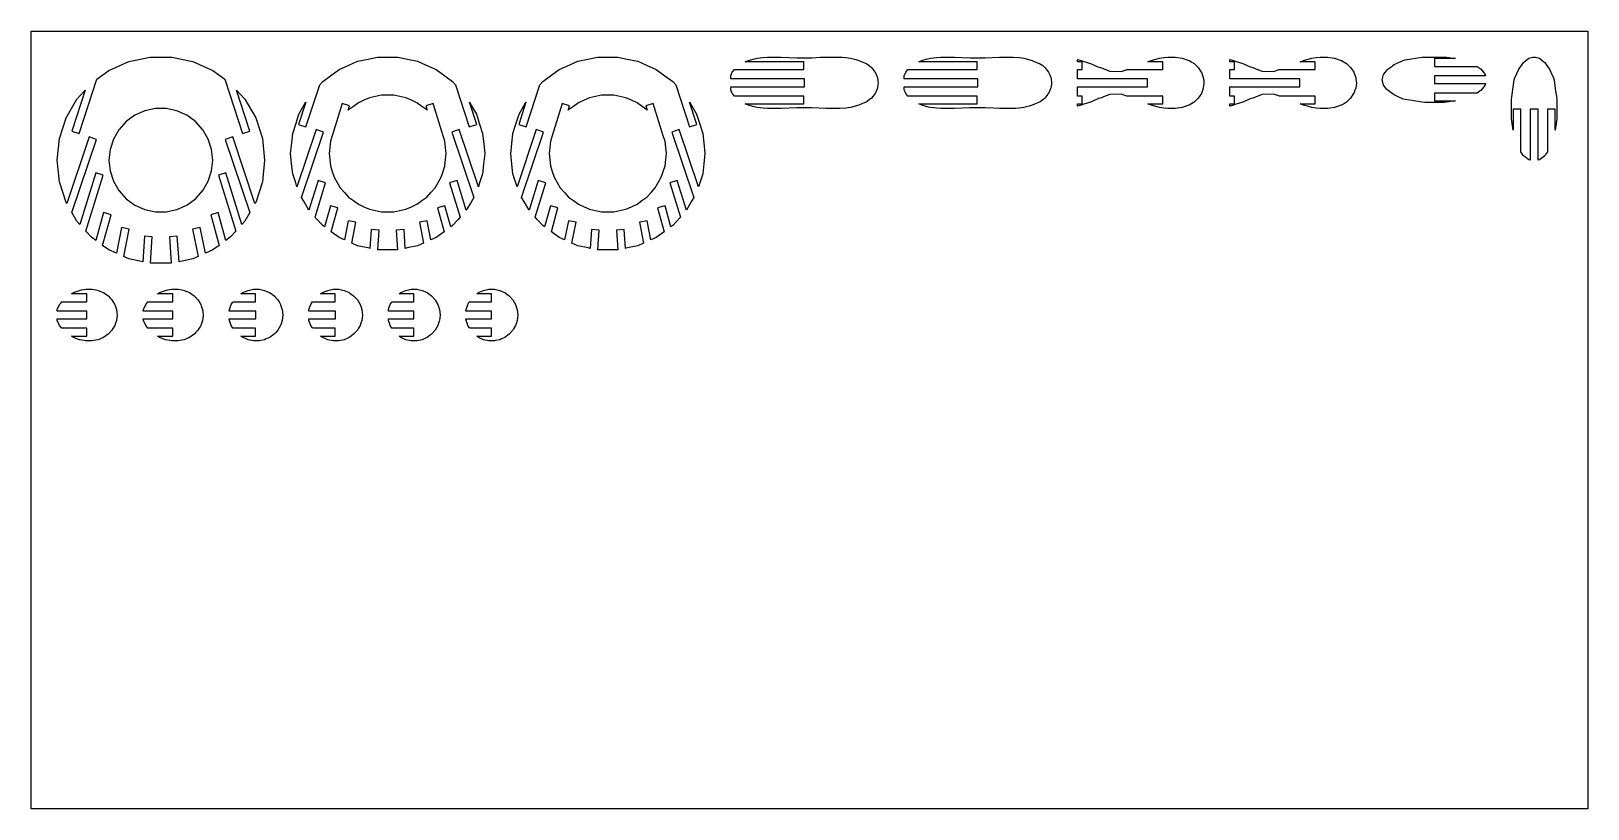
# Model space of a CAD drawing. Header units: metres. Extents: x 0 to 600, y 0 to 300.
import ezdxf

# ---------------------------------------------------------------- set-up
doc = ezdxf.new("R2010")
doc.units = ezdxf.units.M

msp = doc.modelspace()

# ---------------------------------------------------------------- linework, layer by layer
at = {"layer": 'C-1'}
for p, q in [((525.399712, 287.122582), (528.819677, 288.676178)), ((528.819677, 288.676178), (529.587368, 288.904318)), ((529.587368, 288.904318), (536.173762, 289.904984)), ((536.173762, 289.904984), (537.192339, 289.999816)), ((537.192339, 289.999816), (537.964014, 289.999836)), ((537.964014, 289.999836), (544.464759, 290)), ((548.976895, 289.374875), (540.830666, 289.374875)), ((540.830666, 289.374875), (540.830666, 286.374875)), ((544.464759, 290), (545.485854, 289.904984)), ((545.485854, 289.904984), (548.976895, 289.374875)), ((520.853775, 281.724349), (521.264783, 283.323846)), ((521.264783, 283.323846), (521.347833, 283.428395)), ((521.347833, 283.428395), (522.844185, 285.312096)), ((522.844185, 285.312096), (523.616124, 285.858984)), ((523.616124, 285.858984), (525.399712, 287.122582)), ((560.546178, 282.744729), (540.830133, 282.744729)), ((540.830133, 282.744729), (540.830133, 279.744729)), ((540.830666, 286.374875), (557.317019, 286.374875)), ((557.317019, 286.374875), (558.817527, 285.312096)), ((558.817527, 285.312096), (559.099211, 284.957583)), ((559.099211, 284.957583), (560.39733, 283.323846)), ((560.39733, 283.323846), (560.418666, 283.240836)), ((560.418666, 283.240836), (560.546178, 282.744729)), ((520.768489, 281.244729), (520.853775, 281.724349)), ((520.853775, 280.76511), (520.768489, 281.244729)), ((521.264784, 279.165612), (520.853775, 280.76511)), ((522.561742, 277.532918), (521.264784, 279.165612)), ((522.844185, 277.177363), (522.561742, 277.532918)), ((524.083399, 276.299431), (522.844185, 277.177363)), ((524.0834, 276.299432), (524.083399, 276.299431)), ((525.399712, 275.366877), (524.0834, 276.299432)), ((540.830133, 279.744729), (560.546178, 279.744729)), ((557.317019, 276.114583), (540.830667, 276.114583)), ((540.830667, 276.114583), (540.830667, 273.114583)), ((558.391776, 276.875812), (557.317019, 276.114583)), ((558.817527, 277.177363), (558.391776, 276.875812)), ((558.391776, 276.875812), (558.391776, 276.875812)), ((560.315518, 279.062648), (558.817527, 277.177363)), ((560.39733, 279.165613), (560.315518, 279.062648)), ((560.546178, 279.744729), (560.39733, 279.165613)), ((526.651467, 274.798239), (525.399712, 275.366877)), ((528.819677, 273.813281), (526.651467, 274.798239)), ((529.587368, 273.585141), (528.819677, 273.813281)), ((532.866922, 273.08688), (529.587368, 273.585141)), ((536.173762, 272.584475), (532.866922, 273.08688)), ((537.192339, 272.489643), (536.173762, 272.584475)), ((544.191903, 272.489466), (537.192339, 272.489643)), ((540.830667, 273.114583), (548.976897, 273.114583)), ((544.464759, 272.489459), (544.191903, 272.489466)), ((544.191903, 272.489466), (544.191903, 272.489466)), ((545.485854, 272.584475), (544.464759, 272.489459)), ((548.976897, 273.114583), (545.485854, 272.584475))]:
    msp.add_line(p, q, dxfattribs=at)
at = {"layer": 'C-10'}
for p, q in [((462.033138, 288.184927), (462.033138, 289.099731)), ((462.033138, 289.099731), (463.469145, 288.715035)), ((463.769572, 288.184927), (462.033138, 288.184927)), ((463.469145, 288.715035), (464.477121, 288.274391)), ((463.769572, 285.184927), (463.769572, 288.184927)), ((464.477121, 288.274391), (467.053555, 287.486229)), ((489.111423, 288.184927), (490.368872, 288.715035)), ((494.86077, 288.184927), (489.111423, 288.184927)), ((490.368872, 288.715035), (493.660281, 289.565346)), ((493.660281, 289.565346), (495.331689, 289.77149)), ((494.86077, 285.184927), (494.86077, 288.184927)), ((495.331689, 289.77149), (496.787805, 290)), ((496.787805, 290), (499.619392, 290)), ((499.619392, 290), (502.3891, 289.565346)), ((502.3891, 289.565346), (504.975884, 288.715035)), ((504.975884, 288.715035), (505.018366, 288.692248)), ((505.018366, 288.692248), (506.939389, 287.486229)), ((462.033138, 281.554781), (462.033138, 285.184927)), ((462.033138, 285.184927), (463.769572, 285.184927)), ((467.053555, 287.486229), (468.189034, 286.955251)), ((468.189034, 286.955251), (468.189034, 286.955251)), ((468.189034, 286.955251), (469.833226, 286.186385)), ((469.833226, 286.186385), (469.914185, 286.166423)), ((469.914185, 286.166423), (469.914185, 286.166423)), ((469.914185, 286.166423), (470.862386, 285.932633)), ((470.862386, 285.932633), (472.732852, 285.213395)), ((472.732852, 285.213395), (472.732852, 285.213395)), ((472.732852, 285.213395), (474.468218, 284.546105)), ((474.468218, 284.546105), (478.875542, 284.444911)), ((478.875542, 284.444911), (481.054578, 285.184927)), ((481.054578, 285.184927), (494.86077, 285.184927)), ((506.939389, 287.486229), (508.558273, 285.932633)), ((508.558273, 285.932633), (508.903953, 285.415272)), ((508.903953, 285.415272), (509.767964, 284.122148)), ((509.767964, 284.122148), (510.039561, 283.399861)), ((510.039561, 283.399861), (510.515595, 282.133898)), ((510.515595, 282.133898), (510.617481, 281.296271)), ((489.049714, 281.554781), (462.033138, 281.554781)), ((462.033138, 274.924635), (462.033138, 278.554781)), ((462.033138, 278.554781), (489.049714, 278.554781)), ((489.049714, 278.554781), (489.049714, 281.554781)), ((510.229094, 277.213741), (509.767964, 275.987414)), ((510.515595, 277.975664), (510.229094, 277.213741)), ((510.635768, 278.963645), (510.515595, 277.975664)), ((510.617481, 281.296271), (510.768489, 280.054781)), ((510.768489, 280.054781), (510.635768, 278.963645)), ((510.635768, 278.963645), (510.635768, 278.963645)), ((463.769572, 274.924635), (462.033138, 274.924635)), ((462.033138, 271.009831), (462.033138, 271.924635)), ((462.033138, 271.924635), (463.769572, 271.924635)), ((462.139606, 271.038353), (462.033138, 271.009831)), ((463.469145, 271.394526), (462.139606, 271.038353)), ((462.139606, 271.038353), (462.139606, 271.038353)), ((464.477121, 271.835171), (463.469145, 271.394526)), ((463.769572, 271.924635), (463.769572, 274.924635)), ((467.053555, 272.623333), (464.477121, 271.835171)), ((469.833226, 273.923177), (467.053555, 272.623333)), ((470.862386, 274.176929), (469.833226, 273.923177)), ((474.468218, 275.563457), (470.862386, 274.176929)), ((478.875542, 275.664651), (474.468218, 275.563457)), ((480.84547, 274.995649), (478.875542, 275.664651)), ((481.054577, 274.924635), (480.84547, 274.995649)), ((494.860769, 274.924635), (481.054577, 274.924635)), ((490.368872, 271.394526), (489.111424, 271.924635)), ((489.111424, 271.924635), (494.860769, 271.924635)), ((491.890872, 271.001329), (490.368872, 271.394526)), ((493.660281, 270.544216), (491.890872, 271.001329)), ((495.331689, 270.338072), (493.660281, 270.544216)), ((494.860769, 271.924635), (494.860769, 274.924635)), ((496.787805, 270.109562), (495.331689, 270.338072)), ((499.619392, 270.109562), (496.787805, 270.109562)), ((500.667534, 270.274048), (499.619392, 270.109562)), ((502.3891, 270.544216), (500.667534, 270.274048)), ((503.142488, 270.791865), (502.3891, 270.544216)), ((504.975884, 271.394526), (503.142488, 270.791865)), ((503.142488, 270.791865), (503.142488, 270.791865)), ((505.018366, 271.417314), (504.975884, 271.394526)), ((506.141837, 272.122629), (505.018366, 271.417314)), ((506.939389, 272.623333), (506.141837, 272.122629)), ((506.141837, 272.122629), (506.141837, 272.122629)), ((508.558273, 274.176929), (506.939389, 272.623333)), ((509.708662, 275.898661), (508.558273, 274.176929)), ((509.767964, 275.987414), (509.708662, 275.89866)), ((509.708662, 275.89866), (509.708662, 275.898661))]:
    msp.add_line(p, q, dxfattribs=at)
at = {"layer": 'C-11'}
for p, q in [((342.077054, 288.184927), (342.63187, 288.420254)), ((364.609904, 288.184927), (342.077054, 288.184927)), ((342.63187, 288.420254), (343.326858, 288.715035)), ((343.326858, 288.715035), (344.983624, 289.145667)), ((344.983624, 289.145667), (346.598256, 289.565346)), ((346.598256, 289.565346), (348.98655, 289.861709)), ((348.98655, 289.861709), (350.609713, 290)), ((350.609713, 290), (355.825352, 290)), ((355.825352, 290), (355.896019, 289.993979)), ((355.896019, 289.993979), (361.937896, 289.736695)), ((361.937896, 289.736695), (365.590415, 289.743608)), ((364.609904, 285.184927), (364.609904, 288.184927)), ((365.590415, 289.743608), (367.737736, 289.747672)), ((365.590415, 289.743608), (365.590415, 289.743608)), ((367.737736, 289.747672), (373.189252, 290)), ((373.189252, 290), (378.505683, 290)), ((378.505683, 290), (380.846574, 289.792465)), ((380.846574, 289.792465), (382.632774, 289.565346)), ((382.632774, 289.565346), (385.825385, 288.715035)), ((385.825385, 288.715035), (388.160986, 287.699937)), ((336.4745, 282.737967), (336.505238, 282.808091)), ((336.4745, 281.554781), (336.4745, 282.737967)), ((336.505238, 282.808091), (337.081238, 284.122148)), ((337.081238, 284.122148), (337.446929, 284.591653)), ((337.446929, 284.591653), (337.909024, 285.184927)), ((337.909024, 285.184927), (364.609904, 285.184927)), ((388.160986, 287.699937), (388.652697, 287.486229)), ((388.652697, 287.486229), (389.877724, 286.672355)), ((389.877724, 286.672355), (390.762052, 285.932634)), ((390.762052, 285.932634), (392.149909, 284.122148)), ((392.149909, 284.122148), (392.337996, 283.68616)), ((392.337996, 283.68616), (393.007648, 282.133898)), ((393.007648, 282.133898), (393.09027, 281.541833)), ((364.886144, 281.554781), (336.4745, 281.554781)), ((336.4745, 277.371592), (336.4745, 278.554781)), ((336.4745, 278.554781), (364.886144, 278.554781)), ((336.814957, 276.594891), (336.4745, 277.371592)), ((337.081238, 275.987414), (336.814957, 276.594891)), ((364.886144, 278.554781), (364.886144, 281.554781)), ((392.781954, 277.452506), (392.149909, 275.987414)), ((393.007648, 277.975664), (392.781954, 277.452506)), ((393.211575, 279.436985), (393.007648, 277.975664)), ((393.09027, 281.541833), (393.297787, 280.054781)), ((393.297787, 280.054781), (393.211575, 279.436985)), ((337.909024, 274.924635), (337.081238, 275.987414)), ((364.609904, 274.924635), (337.909024, 274.924635)), ((343.326858, 271.394526), (342.077054, 271.924635)), ((342.077054, 271.924635), (364.609904, 271.924635)), ((345.908409, 270.723523), (343.326858, 271.394526)), ((346.598256, 270.544216), (345.908409, 270.723523)), ((345.908409, 270.723523), (345.908409, 270.723523)), ((348.98655, 270.247853), (346.598256, 270.544216)), ((350.609713, 270.109562), (348.98655, 270.247853)), ((355.825352, 270.109562), (350.609713, 270.109562)), ((355.896019, 270.115583), (355.825352, 270.109562)), ((361.937896, 270.372867), (355.896019, 270.115583)), ((365.261451, 270.366577), (361.937896, 270.372867)), ((364.609904, 271.924635), (364.609904, 274.924635)), ((367.737736, 270.36189), (365.261451, 270.366577)), ((370.912421, 270.214947), (367.737736, 270.36189)), ((373.189252, 270.109562), (370.912421, 270.214947)), ((370.912421, 270.214947), (370.912421, 270.214947)), ((378.505683, 270.109562), (373.189252, 270.109562)), ((379.396177, 270.18851), (378.505683, 270.109562)), ((380.846574, 270.317097), (379.396177, 270.18851)), ((382.632774, 270.544216), (380.846574, 270.317097)), ((384.681812, 271.089951), (382.632774, 270.544216)), ((385.825385, 271.394527), (384.681812, 271.089951)), ((384.681812, 271.089951), (384.681812, 271.089951)), ((386.694973, 271.772467), (385.825385, 271.394527)), ((388.652697, 272.623332), (386.694973, 271.772467)), ((388.87169, 272.768825), (388.652697, 272.623332)), ((389.877724, 273.437207), (388.87169, 272.768825)), ((390.627484, 274.064365), (389.877724, 273.437207)), ((390.762054, 274.176929), (390.627484, 274.064365)), ((391.889949, 275.64829), (390.762054, 274.176929)), ((392.149909, 275.987414), (391.889949, 275.64829))]:
    msp.add_line(p, q, dxfattribs=at)
at = {"layer": 'C-12'}
for p, q in [((575.234082, 287.924304), (576.76858, 289.143259)), ((576.76858, 289.143259), (576.768581, 289.143259)), ((576.768581, 289.143259), (577.222332, 289.503706)), ((577.222332, 289.503706), (578.82183, 289.914714)), ((578.82183, 289.914714), (579.301449, 290)), ((579.301449, 290), (579.781068, 289.914714)), ((579.781068, 289.914714), (581.296273, 289.525365)), ((581.296273, 289.525365), (581.380566, 289.503706)), ((581.380566, 289.503706), (583.01326, 288.206747)), ((583.01326, 288.206747), (583.368816, 287.924304)), ((571.87, 281.948812), (573.423597, 285.368776)), ((573.423597, 285.368776), (574.687195, 287.152364)), ((574.687195, 287.152364), (575.234082, 287.924304)), ((583.368816, 287.924304), (584.246747, 286.68509)), ((584.246747, 286.68509), (584.246747, 286.685089)), ((584.246747, 286.685089), (585.179301, 285.368777)), ((585.179301, 285.368777), (585.747939, 284.117022)), ((585.747939, 284.117022), (586.732897, 281.948812)), ((570.641194, 274.594727), (571.64186, 281.181121)), ((571.64186, 281.181121), (571.87, 281.948812)), ((586.732897, 281.948812), (586.961037, 281.181121)), ((586.961037, 281.181121), (587.459298, 277.901567)), ((587.459298, 277.901567), (587.961703, 274.594727)), ((570.546178, 266.30373), (570.546343, 272.804475)), ((570.546343, 272.804475), (570.546362, 273.57615)), ((570.546362, 273.57615), (570.641194, 274.594727)), ((587.961703, 274.594727), (588.056536, 273.57615)), ((588.056536, 273.57615), (588.056713, 266.576586)), ((570.641194, 265.282635), (570.546178, 266.30373)), ((571.171303, 261.791594), (570.641194, 265.282635)), ((574.171303, 269.937823), (571.171303, 269.937823)), ((571.171303, 269.937823), (571.171303, 261.791594)), ((574.171303, 253.45147), (574.171303, 269.937823)), ((580.801449, 269.938356), (577.801449, 269.938356)), ((577.801449, 269.938356), (577.801449, 250.222311)), ((580.801449, 250.222311), (580.801449, 269.938356)), ((587.431595, 269.937822), (584.431595, 269.937822)), ((584.431595, 269.937822), (584.431595, 253.45147)), ((587.431595, 261.791591), (587.431595, 269.937822)), ((587.961703, 265.282635), (587.431595, 261.791591)), ((588.05672, 266.30373), (587.961703, 265.282635)), ((588.056713, 266.576586), (588.056713, 266.576586)), ((588.056713, 266.576586), (588.05672, 266.30373)), ((575.234082, 251.950962), (574.171303, 253.45147)), ((583.670366, 252.376713), (583.368816, 251.950962)), ((584.431595, 253.45147), (583.670366, 252.376713)), ((583.670366, 252.376713), (583.670366, 252.376713)), ((575.588595, 251.669278), (575.234082, 251.950962)), ((577.222332, 250.371159), (575.588595, 251.669278)), ((577.305343, 250.349823), (577.222332, 250.371159)), ((577.801449, 250.222311), (577.305343, 250.349823)), ((581.380566, 250.371159), (580.801449, 250.222311)), ((581.483531, 250.452971), (581.380566, 250.371159)), ((583.368816, 251.950962), (581.483531, 250.452971))]:
    msp.add_line(p, q, dxfattribs=at)
at = {"layer": 'C-2'}
for p, q in [((275.253767, 288.184927), (276.503571, 288.715035)), ((297.786617, 288.184927), (275.253767, 288.184927)), ((276.503571, 288.715035), (278.239637, 289.166278)), ((278.239637, 289.166278), (279.774969, 289.565346)), ((279.774969, 289.565346), (282.163263, 289.861709)), ((282.163263, 289.861709), (283.786426, 290)), ((283.786426, 290), (289.002065, 290)), ((289.002065, 290), (289.072732, 289.993979)), ((289.072732, 289.993979), (295.114609, 289.736695)), ((295.114609, 289.736695), (298.438164, 289.742985)), ((297.786617, 285.184927), (297.786617, 288.184927)), ((298.438164, 289.742985), (300.914449, 289.747672)), ((300.914449, 289.747672), (304.089134, 289.894615)), ((304.089134, 289.894615), (306.365965, 290)), ((304.089134, 289.894615), (304.089134, 289.894615)), ((306.365965, 290), (311.682396, 290)), ((311.682396, 290), (312.57289, 289.921052)), ((312.57289, 289.921052), (314.023287, 289.792465)), ((314.023287, 289.792465), (315.809487, 289.565346)), ((315.809487, 289.565346), (317.858525, 289.019611)), ((317.858525, 289.019611), (317.858525, 289.019611)), ((317.858525, 289.019611), (319.002098, 288.715035)), ((319.002098, 288.715035), (319.871686, 288.337095)), ((319.871686, 288.337095), (321.82941, 287.486229)), ((269.651213, 282.73797), (269.99167, 283.514672)), ((269.651213, 281.554781), (269.651213, 282.73797)), ((269.99167, 283.514672), (270.257951, 284.122148)), ((270.257951, 284.122148), (271.085737, 285.184927)), ((271.085737, 285.184927), (297.786617, 285.184927)), ((321.82941, 287.486229), (322.048403, 287.340737)), ((322.048403, 287.340737), (323.054437, 286.672355)), ((323.054437, 286.672355), (323.804197, 286.045197)), ((323.804197, 286.045197), (323.938767, 285.932633)), ((323.938767, 285.932633), (325.066661, 284.461273)), ((325.066661, 284.461273), (325.326622, 284.122148)), ((325.326622, 284.122148), (325.958667, 282.657056)), ((325.958667, 282.657056), (326.184361, 282.133898)), ((326.184361, 282.133898), (326.388288, 280.672577)), ((298.062857, 281.554781), (269.651213, 281.554781)), ((269.651213, 277.371595), (269.651213, 278.554781)), ((269.651213, 278.554781), (298.062857, 278.554781)), ((269.681951, 277.301471), (269.651213, 277.371595)), ((270.257951, 275.987414), (269.681951, 277.301471)), ((298.062857, 278.554781), (298.062857, 281.554781)), ((325.51471, 276.423403), (325.326622, 275.987414)), ((326.184361, 277.975664), (325.51471, 276.423403)), ((326.266983, 278.567729), (326.184361, 277.975664)), ((326.4745, 280.054781), (326.266983, 278.567729)), ((326.388288, 280.672577), (326.4745, 280.054781)), ((270.623642, 275.517909), (270.257951, 275.987414)), ((271.085737, 274.924635), (270.623642, 275.517909)), ((297.786617, 274.924635), (271.085737, 274.924635)), ((276.491216, 271.399767), (275.253767, 271.924635)), ((275.253767, 271.924635), (297.786617, 271.924635)), ((276.503572, 271.394526), (276.491215, 271.399767)), ((276.491215, 271.399767), (276.491216, 271.399767)), ((278.160337, 270.963895), (276.503572, 271.394526)), ((279.774969, 270.544216), (278.160337, 270.963895)), ((282.163263, 270.247853), (279.774969, 270.544216)), ((283.786426, 270.109562), (282.163263, 270.247853)), ((289.002065, 270.109562), (283.786426, 270.109562)), ((289.072732, 270.115583), (289.002065, 270.109562)), ((295.114609, 270.372867), (289.072732, 270.115583)), ((298.767128, 270.365954), (295.114609, 270.372867)), ((297.786617, 271.924635), (297.786617, 274.924635)), ((300.914449, 270.36189), (298.767128, 270.365954)), ((298.767128, 270.365954), (298.767128, 270.365954)), ((306.365965, 270.109562), (300.914449, 270.36189)), ((311.682396, 270.109562), (306.365965, 270.109562)), ((314.023287, 270.317097), (311.682396, 270.109562)), ((315.809487, 270.544216), (314.023287, 270.317097)), ((319.002098, 271.394526), (315.809487, 270.544216)), ((321.337699, 272.409625), (319.002098, 271.394526)), ((321.82941, 272.623333), (321.337699, 272.409625)), ((323.054437, 273.437206), (321.82941, 272.623333)), ((323.938765, 274.176927), (323.054437, 273.437206)), ((325.326622, 275.987414), (323.938765, 274.176927))]:
    msp.add_line(p, q, dxfattribs=at)
at = {"layer": 'C-3'}
for p, q in [((403.297787, 288.184927), (403.297787, 289.099731)), ((403.297787, 289.099731), (403.774871, 288.971924)), ((405.034221, 288.184927), (403.297787, 288.184927)), ((403.774871, 288.971924), (404.733795, 288.715035)), ((404.733795, 288.715035), (405.74177, 288.274391)), ((405.034221, 285.184927), (405.034221, 288.184927)), ((405.74177, 288.274391), (408.318204, 287.486229)), ((430.376073, 288.184927), (431.633522, 288.715035)), ((436.125419, 288.184927), (430.376073, 288.184927)), ((431.633522, 288.715035), (433.155521, 289.108232)), ((433.155521, 289.108232), (434.92493, 289.565346)), ((433.155521, 289.108232), (433.155521, 289.108232)), ((434.92493, 289.565346), (436.596338, 289.77149)), ((436.125419, 285.184927), (436.125419, 288.184927)), ((436.596338, 289.77149), (438.052454, 290)), ((438.052454, 290), (440.884041, 290)), ((440.884041, 290), (441.932183, 289.835514)), ((441.932183, 289.835514), (443.653749, 289.565346)), ((443.653749, 289.565346), (444.407137, 289.317697)), ((444.407137, 289.317697), (444.407137, 289.317697)), ((444.407137, 289.317697), (446.240533, 288.715035)), ((446.240533, 288.715035), (446.283015, 288.692248)), ((446.283015, 288.692248), (447.406486, 287.986933)), ((403.297787, 281.554781), (403.297787, 285.184927)), ((403.297787, 285.184927), (405.034221, 285.184927)), ((408.318204, 287.486229), (411.097875, 286.186385)), ((411.097875, 286.186385), (412.127035, 285.932633)), ((412.127035, 285.932633), (415.732867, 284.546105)), ((415.732867, 284.546105), (420.140192, 284.444911)), ((420.140192, 284.444911), (422.11012, 285.113913)), ((422.11012, 285.113913), (422.319226, 285.184927)), ((422.319226, 285.184927), (436.125419, 285.184927)), ((447.406486, 287.986933), (447.406486, 287.986933)), ((447.406486, 287.986933), (448.204038, 287.486229)), ((448.204038, 287.486229), (449.822922, 285.932633)), ((449.822922, 285.932633), (450.973311, 284.210901)), ((450.973311, 284.210901), (450.973311, 284.210902)), ((450.973311, 284.210902), (451.032613, 284.122148)), ((451.032613, 284.122148), (451.493743, 282.895821)), ((451.493743, 282.895821), (451.780244, 282.133898)), ((451.780244, 282.133898), (451.92982, 280.904183)), ((430.314363, 281.554781), (403.297787, 281.554781)), ((403.297787, 274.924635), (403.297787, 278.554781)), ((403.297787, 278.554781), (430.314363, 278.554781)), ((430.314363, 278.554781), (430.314363, 281.554781)), ((451.30421, 276.709701), (451.032613, 275.987414)), ((451.780244, 277.975664), (451.30421, 276.709701)), ((451.88213, 278.813291), (451.780244, 277.975664)), ((452.033138, 280.054781), (451.88213, 278.813291)), ((451.92982, 280.904183), (452.033138, 280.054781)), ((405.034221, 274.924635), (403.297787, 274.924635)), ((403.297787, 271.009831), (403.297787, 271.924635)), ((403.297787, 271.924635), (405.034221, 271.924635)), ((404.733795, 271.394526), (403.297787, 271.009831)), ((405.74177, 271.835171), (404.733795, 271.394526)), ((405.034221, 271.924635), (405.034221, 274.924635)), ((408.318204, 272.623333), (405.74177, 271.835171)), ((409.453683, 273.154311), (408.318204, 272.623333)), ((411.097875, 273.923177), (409.453683, 273.154311)), ((409.453683, 273.154311), (409.453683, 273.154311)), ((411.178835, 273.943139), (411.097875, 273.923177)), ((412.127035, 274.176929), (411.178835, 273.943139)), ((411.178835, 273.943139), (411.178835, 273.943139)), ((413.997501, 274.896167), (412.127035, 274.176929)), ((415.732867, 275.563457), (413.997501, 274.896167)), ((420.140192, 275.664651), (415.732867, 275.563457)), ((422.319227, 274.924635), (420.140192, 275.664651)), ((436.125419, 274.924635), (422.319227, 274.924635)), ((431.633522, 271.394526), (430.376072, 271.924635)), ((430.376072, 271.924635), (436.125419, 271.924635)), ((434.92493, 270.544216), (431.633522, 271.394526)), ((436.596338, 270.338072), (434.92493, 270.544216)), ((436.125419, 271.924635), (436.125419, 274.924635)), ((438.052454, 270.109562), (436.596338, 270.338072)), ((440.884041, 270.109562), (438.052454, 270.109562)), ((443.653749, 270.544216), (440.884041, 270.109562)), ((446.240533, 271.394526), (443.653749, 270.544216)), ((446.283015, 271.417314), (446.240533, 271.394526)), ((448.204038, 272.623333), (446.283015, 271.417314)), ((449.822922, 274.176929), (448.204038, 272.623333)), ((450.168602, 274.69429), (449.822922, 274.176929)), ((451.032613, 275.987414), (450.168602, 274.69429))]:
    msp.add_line(p, q, dxfattribs=at)
at = {"layer": 'C-4'}
for p, q in [((15.505368, 198.623175), (16.367288, 199.153283)), ((21.447811, 198.623175), (15.505368, 198.623175)), ((16.367288, 199.153283), (18.623384, 200.003593)), ((18.623384, 200.003593), (19.580006, 200.175722)), ((19.580006, 200.175722), (21.039024, 200.438248)), ((19.580006, 200.175722), (19.580006, 200.175722)), ((21.039024, 200.438248), (23.508629, 200.438248)), ((21.447811, 195.623175), (21.447811, 198.623175)), ((23.508629, 200.438248), (24.893076, 200.189139)), ((24.893076, 200.189139), (25.820889, 200.003593)), ((25.820889, 200.003593), (27.505009, 199.298134)), ((27.505009, 199.298134), (27.850807, 199.153283)), ((27.850807, 199.153283), (29.173945, 198.248838)), ((29.173945, 198.248838), (29.648461, 197.924477)), ((10, 191.993029), (10.085106, 192.572145)), ((10.085106, 192.572145), (10.988378, 194.560395)), ((10.988378, 194.560395), (11.519714, 195.218595)), ((11.519714, 195.218595), (11.846314, 195.623175)), ((11.519714, 195.218595), (11.519714, 195.218595)), ((11.846314, 195.623175), (21.447811, 195.623175)), ((29.648461, 197.924477), (30.633283, 196.895428)), ((30.633283, 196.895428), (31.135284, 196.370881)), ((31.135284, 196.370881), (32.142348, 194.729787)), ((32.142348, 194.729787), (32.142349, 194.729787)), ((32.142349, 194.729787), (32.246297, 194.560395)), ((32.246297, 194.560395), (32.639614, 193.421502)), ((32.639614, 193.421502), (32.932938, 192.572145)), ((32.932938, 192.572145), (33.062267, 191.414451)), ((21.472383, 191.993029), (10, 191.993029)), ((10.085106, 188.413912), (10, 188.993029)), ((10, 188.993029), (21.472383, 188.993029)), ((10.988378, 186.425662), (10.085106, 188.413912)), ((11.846314, 185.362883), (10.988378, 186.425662)), ((21.472383, 188.993029), (21.472383, 191.993029)), ((32.246297, 186.425662), (31.54269, 185.279077)), ((32.428713, 186.953869), (32.246297, 186.425662)), ((32.932938, 188.413912), (32.428712, 186.95387)), ((32.428712, 186.95387), (32.428713, 186.953869)), ((33.03497, 189.327238), (32.932938, 188.413912)), ((33.165204, 190.493029), (33.03497, 189.327238)), ((33.062267, 191.414451), (33.165204, 190.493029)), ((21.44781, 185.362883), (11.846314, 185.362883)), ((16.367288, 181.832774), (15.505368, 182.362883)), ((15.505368, 182.362883), (21.44781, 182.362883)), ((18.623384, 180.982464), (16.367288, 181.832774)), ((19.524415, 180.820338), (18.623384, 180.982464)), ((21.039024, 180.54781), (19.524415, 180.820339)), ((19.524415, 180.820339), (19.524415, 180.820338)), ((23.508629, 180.54781), (21.039024, 180.54781)), ((21.44781, 182.362883), (21.44781, 185.362883)), ((24.893076, 180.796918), (23.508629, 180.54781)), ((25.820889, 180.982464), (24.893076, 180.796918)), ((27.850807, 181.832774), (25.820889, 180.982464)), ((29.648461, 183.06158), (27.850807, 181.832774)), ((30.085915, 183.518681), (29.648461, 183.06158)), ((31.135284, 184.615176), (30.085915, 183.518681)), ((31.54269, 185.279077), (31.135284, 184.615176))]:
    msp.add_line(p, q, dxfattribs=at)
at = {"layer": 'C-5'}
for p, q in [((80.837036, 198.623175), (81.636552, 199.153283)), ((86.502973, 198.623175), (80.837036, 198.623175)), ((81.636552, 199.153283), (82.626502, 199.555512)), ((82.626502, 199.555512), (83.653008, 200.003593)), ((83.653008, 200.003593), (85.738728, 200.438248)), ((85.738728, 200.438248), (87.871042, 200.438248)), ((86.502973, 195.623175), (86.502973, 198.623175)), ((87.871042, 200.438248), (89.95676, 200.003593)), ((89.95676, 200.003593), (91.127988, 199.492338)), ((91.127988, 199.492338), (91.904727, 199.153283)), ((91.904727, 199.153283), (92.847911, 198.481436)), ((92.847911, 198.481436), (93.629805, 197.924477)), ((76.330408, 191.993029), (76.397106, 192.572145)), ((76.397106, 192.572145), (77.105003, 194.560395)), ((77.105003, 194.560395), (77.596837, 195.337815)), ((77.596837, 195.337815), (77.77737, 195.623175)), ((77.596837, 195.337815), (77.596837, 195.337815)), ((77.77737, 195.623175), (86.502973, 195.623175)), ((93.629805, 197.924477), (94.349111, 197.141246)), ((94.349111, 197.141246), (95.056602, 196.370881)), ((95.056602, 196.370881), (95.560871, 195.514563)), ((95.560871, 195.514563), (96.122761, 194.560395)), ((96.122761, 194.560395), (96.421207, 193.659849)), ((96.421207, 193.659849), (96.78168, 192.572145)), ((96.78168, 192.572145), (96.880621, 191.649235)), ((86.58111, 191.993029), (76.330408, 191.993029)), ((76.397106, 188.413912), (76.330408, 188.993029)), ((76.330408, 188.993029), (86.58111, 188.993029)), ((77.105003, 186.425662), (76.397106, 188.413912)), ((77.77737, 185.362883), (77.105003, 186.425662)), ((86.58111, 188.993029), (86.58111, 191.993029)), ((96.122761, 186.425662), (95.605365, 185.547053)), ((96.478862, 187.500174), (96.122761, 186.425662)), ((96.78168, 188.413912), (96.478862, 187.500174)), ((96.905164, 189.565782), (96.78168, 188.413912)), ((96.880621, 191.649235), (97.00457, 190.493029)), ((97.00457, 190.493029), (96.905164, 189.565782)), ((86.502973, 185.362883), (77.77737, 185.362883)), ((81.636552, 181.832774), (80.837036, 182.362883)), ((80.837036, 182.362883), (86.502973, 182.362883)), ((82.626502, 181.430546), (81.636552, 181.832774)), ((83.653008, 180.982464), (82.626502, 181.430546)), ((85.738728, 180.54781), (83.653008, 180.982464)), ((87.871042, 180.54781), (85.738728, 180.54781)), ((86.502973, 182.362883), (86.502973, 185.362883)), ((89.95676, 180.982464), (87.871042, 180.54781)), ((90.64981, 181.284988), (89.95676, 180.982464)), ((91.904727, 181.832774), (90.64981, 181.284988)), ((92.153675, 182.010105), (91.904727, 181.832774)), ((93.629805, 183.06158), (92.153675, 182.010105)), ((92.153675, 182.010105), (92.153675, 182.010105)), ((94.30898, 183.801113), (93.629805, 183.06158)), ((95.056601, 184.615176), (94.30898, 183.801113)), ((95.605365, 185.547053), (95.056601, 184.615176))]:
    msp.add_line(p, q, dxfattribs=at)
at = {"layer": 'C-6'}
for p, q in [((141.809277, 198.623175), (142.542072, 199.153283)), ((147.556978, 198.623175), (141.809277, 198.623175)), ((142.542072, 199.153283), (144.460184, 200.003593)), ((144.460184, 200.003593), (146.513936, 200.438248)), ((146.513936, 200.438248), (148.61357, 200.438248)), ((147.556978, 195.623175), (147.556978, 198.623175)), ((148.61357, 200.438248), (149.105987, 200.334033)), ((149.105987, 200.334033), (150.667322, 200.003593)), ((150.667322, 200.003593), (151.083778, 199.818976)), ((151.083778, 199.818976), (152.585432, 199.153284)), ((152.585432, 199.153284), (154.284073, 197.924477)), ((137.678731, 191.993029), (137.739863, 192.572145)), ((137.739863, 192.572145), (138.044794, 193.506572)), ((138.044794, 193.506572), (138.388686, 194.560395)), ((138.388686, 194.560395), (138.851989, 195.359395)), ((138.851989, 195.359395), (139.004943, 195.623175)), ((139.004943, 195.623175), (147.556978, 195.623175)), ((154.284073, 197.924477), (155.689003, 196.370881)), ((155.689003, 196.370881), (155.871118, 196.056811)), ((155.871118, 196.056811), (156.73882, 194.560395)), ((156.73882, 194.560395), (157.099614, 193.45478)), ((157.099614, 193.45478), (157.099614, 193.45478)), ((157.099614, 193.45478), (157.387643, 192.572145)), ((157.387643, 192.572145), (157.607115, 190.493029)), ((147.563753, 191.993029), (137.678731, 191.993029)), ((137.739863, 188.413912), (137.678731, 188.993029)), ((137.678731, 188.993029), (147.563753, 188.993029)), ((138.074172, 187.389456), (137.739863, 188.413912)), ((138.388686, 186.425662), (138.074172, 187.389456)), ((139.004943, 185.362883), (138.388686, 186.425662)), ((147.563753, 188.993029), (147.563753, 191.993029)), ((156.73882, 186.425663), (155.689003, 184.615176)), ((157.27904, 188.08111), (156.73882, 186.425663)), ((157.387643, 188.413912), (157.27904, 188.08111)), ((157.607115, 190.493029), (157.387643, 188.413912)), ((147.556978, 185.362883), (139.004943, 185.362883)), ((141.874701, 182.315554), (141.809276, 182.362883)), ((141.809276, 182.362883), (147.556978, 182.362883)), ((142.542072, 181.832774), (141.874701, 182.315554)), ((141.874701, 182.315554), (141.874701, 182.315554)), ((144.460184, 180.982464), (142.542072, 181.832774)), ((146.513936, 180.54781), (144.460184, 180.982464)), ((148.61357, 180.54781), (146.513936, 180.54781)), ((147.556978, 182.362883), (147.556978, 185.362883)), ((150.667322, 180.982464), (148.61357, 180.54781)), ((152.469069, 181.781189), (150.667322, 180.982464)), ((152.585434, 181.832774), (152.469069, 181.781189)), ((152.469069, 181.781189), (152.469069, 181.781189)), ((153.938718, 182.811748), (152.585434, 181.832774)), ((154.284073, 183.06158), (153.938718, 182.811748)), ((155.689003, 184.615176), (154.284073, 183.06158))]:
    msp.add_line(p, q, dxfattribs=at)
at = {"layer": 'C-7'}
for p, q in [((171.73766, 198.623175), (171.803085, 198.670503)), ((177.485362, 198.623175), (171.73766, 198.623175)), ((171.803085, 198.670503), (172.470456, 199.153283)), ((171.803085, 198.670503), (171.803085, 198.670503)), ((172.470456, 199.153283), (174.388567, 200.003593)), ((174.388567, 200.003593), (176.44232, 200.438248)), ((176.44232, 200.438248), (178.541954, 200.438248)), ((177.485362, 195.623175), (177.485362, 198.623175)), ((178.541954, 200.438248), (180.595705, 200.003593)), ((180.595705, 200.003593), (182.397453, 199.204868)), ((182.397453, 199.204868), (182.397453, 199.204868)), ((182.397453, 199.204868), (182.513818, 199.153283)), ((182.513818, 199.153283), (183.867102, 198.17431)), ((183.867102, 198.17431), (184.212457, 197.924477)), ((167.607115, 191.993029), (167.668247, 192.572145)), ((167.668247, 192.572145), (168.002556, 193.596601)), ((168.002556, 193.596601), (168.31707, 194.560395)), ((168.31707, 194.560395), (168.881233, 195.533334)), ((168.881233, 195.533334), (168.933327, 195.623175)), ((168.933327, 195.623175), (177.485362, 195.623175)), ((184.212457, 197.924477), (185.617387, 196.370881)), ((185.617387, 196.370881), (186.667204, 194.560395)), ((186.667204, 194.560395), (187.207424, 192.904947)), ((187.207424, 192.904947), (187.316027, 192.572145)), ((187.316027, 192.572145), (187.535499, 190.493029)), ((177.492137, 191.993029), (167.607115, 191.993029)), ((167.668247, 188.413912), (167.607115, 188.993029)), ((167.607115, 188.993029), (177.492137, 188.993029)), ((167.997846, 187.40389), (167.668247, 188.413912)), ((168.31707, 186.425662), (167.997846, 187.40389)), ((167.997846, 187.40389), (167.997846, 187.40389)), ((168.780373, 185.626663), (168.31707, 186.425662)), ((177.492137, 188.993029), (177.492137, 191.993029)), ((186.667204, 186.425662), (185.799502, 184.929246)), ((187.027998, 187.531277), (186.667204, 186.425662)), ((187.316027, 188.413912), (187.027998, 187.531277)), ((187.027998, 187.531277), (187.027998, 187.531277)), ((187.535499, 190.493029), (187.316027, 188.413912)), ((168.933326, 185.362883), (168.780373, 185.626663)), ((177.485362, 185.362883), (168.933326, 185.362883)), ((172.470456, 181.832774), (171.737661, 182.362883)), ((171.737661, 182.362883), (177.485362, 182.362883)), ((174.388567, 180.982464), (172.470456, 181.832774)), ((176.44232, 180.54781), (174.388567, 180.982464)), ((178.541954, 180.54781), (176.44232, 180.54781)), ((177.485362, 182.362883), (177.485362, 185.362883)), ((179.034371, 180.652024), (178.541954, 180.54781)), ((180.595705, 180.982464), (179.034371, 180.652024)), ((181.012162, 181.167081), (180.595705, 180.982464)), ((182.513816, 181.832773), (181.012162, 181.167081)), ((184.212457, 183.06158), (182.513816, 181.832773)), ((185.617387, 184.615176), (184.212457, 183.06158)), ((185.799502, 184.929246), (185.617387, 184.615176))]:
    msp.add_line(p, q, dxfattribs=at)
at = {"layer": 'C-8'}
for p, q in [((111.511198, 198.623175), (112.310713, 199.153283)), ((117.177135, 198.623175), (111.511198, 198.623175)), ((112.310713, 199.153283), (113.300664, 199.555512)), ((113.300664, 199.555512), (114.32717, 200.003593)), ((114.32717, 200.003593), (116.412889, 200.438248)), ((116.412889, 200.438248), (118.545203, 200.438248)), ((117.177135, 195.623175), (117.177135, 198.623175)), ((118.545203, 200.438248), (120.630922, 200.003593)), ((120.630922, 200.003593), (121.323972, 199.701069)), ((121.323972, 199.701069), (122.578889, 199.153283)), ((122.578889, 199.153283), (122.827837, 198.975952)), ((122.827837, 198.975952), (122.827836, 198.975952)), ((122.827836, 198.975952), (124.303966, 197.924477)), ((107.00457, 191.993029), (107.071267, 192.572145)), ((107.071267, 192.572145), (107.779165, 194.560395)), ((107.779165, 194.560395), (108.451531, 195.623175)), ((108.451531, 195.623175), (117.177135, 195.623175)), ((124.303966, 197.924477), (124.983141, 197.184944)), ((124.983141, 197.184944), (125.730763, 196.370881)), ((125.730763, 196.370881), (126.279526, 195.439004)), ((126.279526, 195.439004), (126.796922, 194.560395)), ((126.796922, 194.560395), (127.153024, 193.485883)), ((127.153024, 193.485883), (127.455842, 192.572145)), ((127.455842, 192.572145), (127.579326, 191.420275)), ((117.255272, 191.993029), (107.00457, 191.993029)), ((107.071267, 188.413912), (107.00457, 188.993029)), ((107.00457, 188.993029), (117.255272, 188.993029)), ((107.779165, 186.425662), (107.071267, 188.413912)), ((108.270999, 185.648242), (107.779165, 186.425662)), ((117.255272, 188.993029), (117.255272, 191.993029)), ((126.796922, 186.425662), (126.235033, 185.471495)), ((127.095369, 187.326209), (126.796922, 186.425662)), ((127.455842, 188.413912), (127.095369, 187.326209)), ((127.554782, 189.336822), (127.455842, 188.413912)), ((127.678731, 190.493029), (127.554782, 189.336822)), ((127.579326, 191.420275), (127.678731, 190.493029)), ((108.451531, 185.362883), (108.270999, 185.648242)), ((108.270999, 185.648242), (108.270999, 185.648242)), ((117.177135, 185.362883), (108.451531, 185.362883)), ((112.310713, 181.832774), (111.511198, 182.362883)), ((111.511198, 182.362883), (117.177135, 182.362883)), ((113.300664, 181.430546), (112.310713, 181.832774)), ((114.32717, 180.982464), (113.300664, 181.430546)), ((116.412889, 180.54781), (114.32717, 180.982464)), ((118.545203, 180.54781), (116.412889, 180.54781)), ((117.177135, 182.362883), (117.177135, 185.362883)), ((120.630922, 180.982464), (118.545203, 180.54781)), ((121.130159, 181.200387), (120.630922, 180.982464)), ((122.578889, 181.832774), (121.130159, 181.200387)), ((121.130159, 181.200387), (121.130159, 181.200387)), ((123.522072, 182.504621), (122.578889, 181.832774)), ((124.303966, 183.06158), (123.522072, 182.504621)), ((125.023272, 183.844811), (124.303966, 183.06158)), ((125.730763, 184.615176), (125.023272, 183.844811)), ((126.235033, 185.471495), (125.730763, 184.615176))]:
    msp.add_line(p, q, dxfattribs=at)
at = {"layer": 'C-9'}
for p, q in [((48.670572, 198.623175), (49.532492, 199.153283)), ((54.613014, 198.623175), (48.670572, 198.623175)), ((49.532492, 199.153283), (51.788588, 200.003593)), ((51.788588, 200.003593), (52.689619, 200.165719)), ((52.689619, 200.165719), (54.204228, 200.438248)), ((52.689619, 200.165719), (52.689619, 200.165719)), ((54.204228, 200.438248), (56.673833, 200.438248)), ((54.613014, 195.623175), (54.613014, 198.623175)), ((56.673833, 200.438248), (58.05828, 200.189139)), ((58.05828, 200.189139), (58.986093, 200.003593)), ((58.986093, 200.003593), (61.016011, 199.153283)), ((61.016011, 199.153283), (62.813665, 197.924477)), ((43.165204, 191.993029), (43.25031, 192.572145)), ((43.25031, 192.572145), (44.153582, 194.560395)), ((44.153582, 194.560395), (45.011518, 195.623175)), ((45.011518, 195.623175), (54.613014, 195.623175)), ((62.813665, 197.924477), (63.251119, 197.467377)), ((63.251119, 197.467377), (64.300488, 196.370881)), ((64.300488, 196.370881), (64.707894, 195.706981)), ((64.707894, 195.706981), (65.411501, 194.560395)), ((65.411501, 194.560395), (65.593917, 194.032188)), ((65.593917, 194.032188), (65.593916, 194.032188)), ((65.593916, 194.032188), (66.098142, 192.572145)), ((66.098142, 192.572145), (66.200174, 191.65882)), ((54.637587, 191.993029), (43.165204, 191.993029)), ((43.25031, 188.413912), (43.165204, 188.993029)), ((43.165204, 188.993029), (54.637587, 188.993029)), ((44.153582, 186.425662), (43.25031, 188.413912)), ((44.684918, 185.767462), (44.153582, 186.425662)), ((54.637587, 188.993029), (54.637587, 191.993029)), ((65.307552, 186.256271), (64.300488, 184.615176)), ((65.307553, 186.25627), (65.307552, 186.256271)), ((65.411501, 186.425662), (65.307553, 186.25627)), ((65.804818, 187.564556), (65.411501, 186.425662)), ((66.098142, 188.413912), (65.804818, 187.564556)), ((66.200771, 189.332598), (66.098142, 188.413912)), ((66.200174, 191.65882), (66.330408, 190.493029)), ((66.330408, 190.493029), (66.200771, 189.332598)), ((66.200771, 189.332598), (66.200771, 189.332598)), ((45.011518, 185.362883), (44.684918, 185.767462)), ((54.613015, 185.362883), (45.011518, 185.362883)), ((49.532492, 181.832774), (48.670572, 182.362883)), ((48.670572, 182.362883), (54.613015, 182.362883)), ((51.788588, 180.982464), (49.532492, 181.832774)), ((52.74521, 180.810336), (51.788588, 180.982464)), ((54.204228, 180.54781), (52.74521, 180.810336)), ((52.74521, 180.810336), (52.74521, 180.810336)), ((56.673833, 180.54781), (54.204228, 180.54781)), ((54.613015, 182.362883), (54.613015, 185.362883)), ((58.05828, 180.796918), (56.673833, 180.54781)), ((58.986093, 180.982464), (58.05828, 180.796918)), ((60.670213, 181.687923), (58.986093, 180.982464)), ((61.016011, 181.832774), (60.670213, 181.687923)), ((62.339148, 182.737219), (61.016011, 181.832774)), ((62.813665, 183.06158), (62.339148, 182.737219)), ((63.798487, 184.09063), (62.813665, 183.06158)), ((64.300488, 184.615176), (63.798487, 184.09063))]:
    msp.add_line(p, q, dxfattribs=at)
at = {"layer": 'sheet_boundary'}
for p, q in [((0, 300), (600, 300)), ((0, 0), (0, 300)), ((600, 300), (600, 0)), ((600, 0), (0, 0))]:
    msp.add_line(p, q, dxfattribs=at)
at = {"layer": 'Z-1'}
for p, q in [((122.45843, 286.863095), (125.851612, 288.373837)), ((125.851612, 288.373837), (129.868967, 289.227753)), ((129.868967, 289.227753), (133.502101, 290)), ((133.502101, 290), (141.323506, 290)), ((141.323506, 290), (144.440099, 289.337547)), ((144.440099, 289.337547), (144.440099, 289.337547)), ((144.440099, 289.337547), (148.973995, 288.373837)), ((148.973995, 288.373837), (152.061414, 286.999229)), ((112.378753, 280.59528), (115.355987, 282.758367)), ((115.355987, 282.758367), (118.706402, 285.192585)), ((115.355987, 282.758367), (115.355987, 282.758367)), ((118.706402, 285.192585), (122.45843, 286.863095)), ((152.061414, 286.999229), (152.061414, 286.999229)), ((152.061414, 286.999229), (156.119205, 285.192585)), ((156.119205, 285.192585), (159.441923, 282.77849)), ((159.441923, 282.77849), (162.446854, 280.59528)), ((105.935797, 263.017535), (111.232494, 279.32223)), ((111.232494, 279.32223), (112.378753, 280.59528)), ((162.446854, 280.59528), (163.593113, 279.32223)), ((163.593113, 279.32223), (168.88981, 263.017534)), ((105.906565, 272.637446), (103.082575, 263.944425)), ((103.234509, 268.009307), (105.28806, 271.566164)), ((105.28806, 271.566164), (105.906565, 272.637446)), ((119.867545, 272.040478), (116.019415, 259.643365)), ((122.732688, 271.151123), (119.867545, 272.040478)), ((122.2155, 269.484954), (122.732688, 271.151123)), ((124.207945, 270.964626), (122.299018, 269.577709)), ((126.119204, 272.353237), (124.207945, 270.964626)), ((124.207945, 270.964626), (124.207945, 270.964626)), ((128.274773, 273.312958), (126.119204, 272.353237)), ((130.432975, 274.273851), (128.274773, 273.312958)), ((132.740977, 274.764433), (130.432975, 274.273851)), ((135.051798, 275.255614), (132.740977, 274.764433)), ((139.773808, 275.255614), (135.051798, 275.255614)), ((142.08181, 274.765032), (139.773808, 275.255614)), ((144.392631, 274.273851), (142.08181, 274.765032)), ((142.08181, 274.765032), (142.08181, 274.765032)), ((146.548201, 273.31413), (144.392631, 274.273851)), ((148.706403, 272.353237), (146.548201, 273.31413)), ((146.548201, 273.31413), (146.548201, 273.31413)), ((150.61533, 270.966321), (148.706403, 272.353237)), ((152.526589, 269.577709), (150.61533, 270.966321)), ((154.958062, 272.040478), (152.092919, 271.151123)), ((152.092919, 271.151123), (152.610106, 269.484953)), ((158.806207, 259.643317), (154.958062, 272.040478)), ((171.743032, 263.944424), (168.919043, 272.637442)), ((168.919043, 272.637442), (169.733947, 271.225985)), ((169.733947, 271.225985), (171.591098, 268.009307)), ((100.817562, 260.570709), (102.086728, 264.476798)), ((102.086728, 264.476798), (103.234509, 268.009307)), ((122.299018, 269.577709), (122.2155, 269.484954)), ((152.610106, 269.484953), (152.526589, 269.577709)), ((171.591098, 268.009307), (172.860264, 264.103218)), ((172.860264, 264.103218), (174.008045, 260.570709)), ((100.42931, 256.876756), (100.817562, 260.570709)), ((109.82242, 262.007569), (102.451043, 239.98625)), ((103.082575, 263.944425), (105.935797, 263.017535)), ((104.230219, 235.850372), (112.667269, 261.055289)), ((112.667269, 261.055289), (109.82242, 262.007569)), ((116.019415, 259.643365), (115.31919, 257.488292)), ((159.506417, 257.488292), (158.806207, 259.643317)), ((165.003187, 262.007568), (162.158338, 261.055288)), ((162.158338, 261.055288), (170.595388, 235.850371)), ((172.374563, 239.986252), (165.003187, 262.007568)), ((168.88981, 263.017534), (171.743032, 263.944424)), ((174.008045, 260.570709), (174.437355, 256.486102)), ((100, 252.79215), (100.42931, 256.876756)), ((100.41318, 248.861016), (100, 252.79215)), ((115.072247, 255.138788), (114.825605, 252.79215)), ((114.825605, 252.79215), (115.072548, 250.442645)), ((115.31919, 257.488292), (115.072247, 255.138788)), ((115.072247, 255.138788), (115.072247, 255.138788)), ((159.753059, 255.141654), (159.506417, 257.488292)), ((160.000002, 252.79215), (159.753059, 255.141654)), ((159.75336, 250.445512), (160.000002, 252.79215)), ((174.825607, 252.79215), (174.396296, 248.707544)), ((174.437355, 256.486102), (174.825607, 252.79215)), ((100.41318, 248.861015), (100.41318, 248.861016)), ((100.817562, 245.013591), (100.41318, 248.861015)), ((115.072548, 250.442645), (115.31919, 248.096007)), ((115.31919, 248.096007), (116.049226, 245.849187)), ((158.777272, 245.851928), (159.506417, 248.096007)), ((159.506417, 248.096007), (159.75336, 250.445512)), ((159.75336, 250.445512), (159.75336, 250.445512)), ((174.396296, 248.707544), (174.008045, 245.013591)), ((101.965342, 241.481082), (100.817562, 245.013591)), ((102.451043, 239.98625), (101.965342, 241.481082)), ((110.6505, 242.346899), (107.094173, 230.889856)), ((109.422771, 228.271969), (113.515643, 241.457543)), ((113.515643, 241.457543), (110.6505, 242.346899)), ((116.049226, 245.849187), (116.049226, 245.849187)), ((116.049226, 245.849187), (116.778371, 243.605108)), ((116.778371, 243.605108), (117.959593, 241.55917)), ((117.959593, 241.55917), (119.139375, 239.515728)), ((155.686231, 239.515728), (156.867454, 241.561667)), ((156.867453, 241.561667), (158.047236, 243.605108)), ((156.867454, 241.561667), (156.867453, 241.561667)), ((158.047236, 243.605108), (158.777272, 245.851928)), ((164.175107, 242.346898), (161.309963, 241.457543)), ((161.309963, 241.457543), (165.402835, 228.271969)), ((167.731433, 230.889856), (164.175107, 242.346898)), ((172.738879, 241.107501), (172.374563, 239.986252)), ((174.008045, 245.013591), (172.738879, 241.107501)), ((105.091659, 234.358314), (104.230219, 235.850372)), ((107.094173, 230.889856), (105.091659, 234.358314)), ((119.139375, 239.515728), (120.720161, 237.760088)), ((120.720161, 237.760088), (120.720161, 237.760088)), ((120.720161, 237.760088), (122.299018, 236.00659)), ((122.299018, 236.00659), (124.210277, 234.617979)), ((124.210277, 234.617979), (126.119204, 233.231062)), ((148.706403, 233.231062), (150.617662, 234.619673)), ((150.617662, 234.619673), (152.526589, 236.00659)), ((150.617662, 234.619673), (150.617662, 234.619673)), ((152.526589, 236.00659), (154.107374, 237.76223)), ((154.107374, 237.76223), (155.686231, 239.515728)), ((169.537547, 234.018135), (167.731433, 230.889856)), ((170.595388, 235.850371), (169.537547, 234.018135)), ((109.630563, 228.041194), (109.422771, 228.271969)), ((112.378753, 224.989019), (109.630563, 228.041194)), ((115.320092, 232.569405), (113.097488, 224.466827)), ((118.213219, 231.775797), (115.320092, 232.569405)), ((115.691359, 222.58227), (118.213219, 231.775797)), ((126.119204, 233.231062), (128.277406, 232.270169)), ((128.277406, 232.270169), (128.277406, 232.270169)), ((128.277406, 232.270169), (130.432975, 231.310448)), ((130.432975, 231.310448), (132.743796, 230.819267)), ((132.743796, 230.819267), (132.743796, 230.819267)), ((132.743796, 230.819267), (135.051798, 230.328686)), ((135.051798, 230.328686), (139.773808, 230.328686)), ((139.773808, 230.328686), (142.084629, 230.819867)), ((142.084629, 230.819867), (144.392631, 231.310448)), ((144.392631, 231.310448), (146.550833, 232.271341)), ((146.550833, 232.271341), (148.706403, 233.231062)), ((159.505515, 232.569406), (156.612387, 231.775798)), ((156.612387, 231.775798), (159.134247, 222.58227)), ((161.728118, 224.466827), (159.505515, 232.569406)), ((165.402835, 228.271969), (164.614715, 227.396673)), ((113.097488, 224.466827), (112.378753, 224.989019)), ((118.706402, 220.391714), (115.691359, 222.58227)), ((122.238265, 226.846857), (120.780633, 219.468207)), ((125.181387, 226.265451), (122.238265, 226.846857)), ((123.591394, 218.216776), (125.181387, 226.265451)), ((131.105292, 223.423649), (130.602295, 216.200673)), ((134.098044, 223.215239), (131.105292, 223.423649)), ((133.566637, 215.584299), (134.098044, 223.215239)), ((143.720314, 223.423649), (140.727562, 223.215239)), ((140.727562, 223.215239), (141.258969, 215.584299)), ((144.223311, 216.200672), (143.720314, 223.423649)), ((152.587342, 226.846857), (149.64422, 226.265451)), ((149.64422, 226.265451), (151.234213, 218.216776)), ((154.044973, 219.468207), (152.587342, 226.846857)), ((159.134247, 222.58227), (156.119205, 220.391714)), ((162.446854, 224.989019), (161.728118, 224.466827)), ((164.614715, 227.396673), (162.446854, 224.989019)), ((164.614715, 227.396673), (164.614715, 227.396673)), ((120.780633, 219.468207), (118.706402, 220.391714)), ((125.851612, 217.210462), (123.591394, 218.216776)), ((130.385507, 216.246752), (125.851612, 217.210462)), ((130.602295, 216.200673), (130.385507, 216.246752)), ((130.385507, 216.246752), (130.385507, 216.246752)), ((144.95664, 216.356546), (144.223311, 216.200672)), ((148.973995, 217.210462), (144.95664, 216.356546)), ((151.234213, 218.216776), (148.973995, 217.210462)), ((156.119205, 220.391714), (154.044973, 219.468207)), ((141.258969, 215.584299), (133.566637, 215.584299))]:
    msp.add_line(p, q, dxfattribs=at)
at = {"layer": 'Z-2'}
for p, q in [((30, 284.860142), (37.63932, 288.261383)), ((37.63932, 288.261383), (45.818861, 290)), ((45.818861, 290), (54.181139, 290)), ((54.181139, 290), (62.36068, 288.261383)), ((62.36068, 288.261383), (70, 284.860142)), ((25.359269, 281.488453), (30, 284.860142)), ((70, 284.860142), (74.640731, 281.488453)), ((20.839217, 277.28438), (15.669937, 261.371906)), ((17.63932, 273.730534), (20.839217, 277.28438)), ((18.523159, 260.445017), (25.359269, 281.488453)), ((74.640731, 281.488453), (81.476841, 260.445017)), ((84.330063, 261.371906), (79.160783, 277.28438)), ((79.160783, 277.28438), (82.36068, 273.730534)), ((13.458183, 266.48859), (17.63932, 273.730534)), ((47.909431, 270.109562), (43.81966, 269.240253)), ((52.090569, 270.109562), (47.909431, 270.109562)), ((56.18034, 269.240253), (52.090569, 270.109562)), ((82.36068, 273.730534), (86.541817, 266.48859)), ((10.874096, 258.535591), (13.458183, 266.48859)), ((36.617388, 265.082021), (33.81966, 261.974829)), ((40, 267.539633), (36.617388, 265.082021)), ((43.81966, 269.240253), (40, 267.539633)), ((60, 267.539633), (56.18034, 269.240253)), ((63.382612, 265.082021), (60, 267.539633)), ((66.18034, 261.974829), (63.382612, 265.082021)), ((86.541817, 266.48859), (89.125904, 258.535591)), ((10, 250.219124), (10.874096, 258.535591)), ((22.321931, 259.172589), (13.724465, 233.488444)), ((15.669937, 261.371906), (18.523159, 260.445017)), ((15.727026, 230.019906), (25.16678, 258.22031)), ((25.16678, 258.22031), (22.321931, 259.172589)), ((31.729092, 258.353857), (30.437048, 254.377357)), ((33.81966, 261.974829), (31.729092, 258.353857)), ((68.270908, 258.353857), (66.18034, 261.974829)), ((69.562952, 254.377357), (68.270908, 258.353857)), ((77.678069, 259.172589), (74.83322, 258.22031)), ((74.83322, 258.22031), (84.272974, 230.019906)), ((86.275535, 233.488444), (77.678069, 259.172589)), ((81.476841, 260.445017), (84.330063, 261.371906)), ((89.125904, 258.535591), (90, 250.219124)), ((30.437048, 254.377357), (30, 250.219124)), ((70, 250.219124), (69.562952, 254.377357)), ((10.874096, 241.902657), (10, 250.219124)), ((30, 250.219124), (30.437048, 246.06089)), ((30.437048, 246.06089), (31.729092, 242.084391)), ((68.270908, 242.084391), (69.562952, 246.06089)), ((69.562952, 246.06089), (70, 250.219124)), ((90, 250.219124), (89.125904, 241.902657)), ((13.458183, 233.949657), (10.874096, 241.902657)), ((24.960395, 245.323709), (18.786435, 225.433714)), ((21.122354, 222.839412), (27.825539, 244.434353)), ((27.825539, 244.434353), (24.960395, 245.323709)), ((31.729092, 242.084391), (33.81966, 238.463419)), ((66.18034, 238.463419), (68.270908, 242.084391)), ((75.039605, 245.323709), (72.174461, 244.434353)), ((72.174461, 244.434353), (78.877646, 222.839412)), ((81.213565, 225.433714), (75.039605, 245.323709)), ((89.125904, 241.902657), (86.541817, 233.949657)), ((33.81966, 238.463419), (36.617388, 235.356227)), ((36.617388, 235.356227), (40, 232.898615)), ((60, 232.898615), (63.382612, 235.356227)), ((63.382612, 235.356227), (66.18034, 238.463419)), ((13.724465, 233.488444), (13.458183, 233.949657)), ((17.63932, 226.707714), (15.727026, 230.019906)), ((27.900788, 229.972682), (24.957243, 219.241884)), ((27.551114, 217.357326), (30.793915, 229.179074)), ((30.793915, 229.179074), (27.900788, 229.972682)), ((40, 232.898615), (43.81966, 231.197994)), ((43.81966, 231.197994), (47.909431, 230.328686)), ((47.909431, 230.328686), (52.090569, 230.328686)), ((52.090569, 230.328686), (56.18034, 231.197994)), ((56.18034, 231.197994), (60, 232.898615)), ((72.099212, 229.972682), (69.206085, 229.179074)), ((69.206085, 229.179074), (72.448886, 217.357326)), ((75.042757, 219.241884), (72.099212, 229.972682)), ((84.272974, 230.019906), (82.36068, 226.707714)), ((86.541817, 233.949657), (86.275535, 233.488444)), ((18.786435, 225.433714), (17.63932, 226.707714)), ((23.234776, 220.49333), (21.122354, 222.839412)), ((34.810318, 224.197175), (32.856414, 214.30635)), ((37.75344, 223.61577), (34.810318, 224.197175)), ((35.667174, 213.05492), (37.75344, 223.61577)), ((65.189682, 224.197175), (62.24656, 223.61577)), ((62.24656, 223.61577), (64.332826, 213.05492)), ((67.143586, 214.30635), (65.189682, 224.197175)), ((78.877646, 222.839412), (76.765224, 220.49333)), ((82.36068, 226.707714), (81.213565, 225.433714)), ((24.957243, 219.241884), (23.234776, 220.49333)), ((30, 215.578106), (27.551114, 217.357326)), ((43.692018, 220.843865), (43.008979, 211.035507)), ((46.68477, 220.635454), (43.692018, 220.843865)), ((45.974653, 210.438248), (46.68477, 220.635454)), ((56.307982, 220.843864), (53.31523, 220.635454)), ((53.31523, 220.635454), (54.025347, 210.438248)), ((56.991021, 211.035507), (56.307982, 220.843864)), ((72.448886, 217.357326), (70, 215.578106)), ((76.765224, 220.49333), (75.042757, 219.241884)), ((32.856414, 214.30635), (30, 215.578106)), ((37.63932, 212.176865), (35.667174, 213.05492)), ((43.008979, 211.035507), (37.63932, 212.176865)), ((54.025347, 210.438248), (45.974653, 210.438248)), ((62.36068, 212.176865), (56.991021, 211.035507)), ((64.332826, 213.05492), (62.36068, 212.176865)), ((70, 215.578106), (67.143586, 214.30635))]:
    msp.add_line(p, q, dxfattribs=at)
at = {"layer": 'Z-3'}
for p, q in [((207.589799, 286.999229), (210.677219, 288.373837)), ((210.677219, 288.373837), (215.211114, 289.337547)), ((215.211114, 289.337547), (218.327707, 290)), ((215.211114, 289.337547), (215.211114, 289.337547)), ((218.327707, 290), (226.149113, 290)), ((226.149113, 290), (229.782246, 289.227753)), ((229.782246, 289.227753), (233.799601, 288.373837)), ((233.799601, 288.373837), (237.192784, 286.863095)), ((197.204359, 280.59528), (200.209291, 282.77849)), ((200.209291, 282.77849), (203.532008, 285.192585)), ((203.532008, 285.192585), (207.589799, 286.999229)), ((207.589799, 286.999229), (207.589799, 286.999229)), ((237.192784, 286.863095), (240.944812, 285.192585)), ((240.944812, 285.192585), (244.295226, 282.758367)), ((244.295226, 282.758367), (244.295226, 282.758367)), ((244.295226, 282.758367), (247.272461, 280.59528)), ((190.761403, 263.017534), (196.0581, 279.32223)), ((196.0581, 279.32223), (197.204359, 280.59528)), ((247.272461, 280.59528), (248.41872, 279.32223)), ((248.41872, 279.32223), (253.715416, 263.017535)), ((190.73217, 272.637442), (187.908181, 263.944424)), ((188.060115, 268.009307), (189.917266, 271.225985)), ((189.917266, 271.225985), (190.73217, 272.637442)), ((204.693151, 272.040478), (200.845007, 259.643317)), ((207.558295, 271.151123), (204.693151, 272.040478)), ((207.041107, 269.484953), (207.558295, 271.151123)), ((209.035884, 270.966321), (207.124624, 269.577709)), ((210.944811, 272.353237), (209.035884, 270.966321)), ((213.103013, 273.31413), (210.944811, 272.353237)), ((215.258582, 274.273851), (213.103013, 273.31413)), ((213.103013, 273.31413), (213.103013, 273.31413)), ((217.569403, 274.765032), (215.258582, 274.273851)), ((219.877405, 275.255614), (217.569403, 274.765032)), ((217.569403, 274.765032), (217.569403, 274.765032)), ((224.599415, 275.255614), (219.877405, 275.255614)), ((226.910236, 274.764433), (224.599415, 275.255614)), ((229.218238, 274.273851), (226.910236, 274.764433)), ((231.37644, 273.312958), (229.218238, 274.273851)), ((233.532009, 272.353237), (231.37644, 273.312958)), ((235.443268, 270.964626), (233.532009, 272.353237)), ((237.352195, 269.577709), (235.443268, 270.964626)), ((235.443268, 270.964626), (235.443268, 270.964626)), ((239.783669, 272.040478), (236.918525, 271.151123)), ((236.918525, 271.151123), (237.435713, 269.484954)), ((243.631798, 259.643365), (239.783669, 272.040478)), ((256.568638, 263.944425), (253.744648, 272.637446)), ((253.744648, 272.637446), (254.363153, 271.566164)), ((254.363153, 271.566164), (256.416705, 268.009307)), ((185.643168, 260.570709), (186.790949, 264.103218)), ((186.790949, 264.103218), (188.060115, 268.009307)), ((207.124624, 269.577709), (207.041107, 269.484953)), ((237.435713, 269.484954), (237.352195, 269.577709)), ((256.416705, 268.009307), (257.564485, 264.476798)), ((257.564485, 264.476798), (258.833652, 260.570709)), ((185.213858, 256.486102), (185.643168, 260.570709)), ((194.648027, 262.007568), (187.27665, 239.986252)), ((187.908181, 263.944424), (190.761403, 263.017534)), ((189.055825, 235.850371), (197.492875, 261.055288)), ((197.492875, 261.055288), (194.648027, 262.007568)), ((200.845007, 259.643317), (200.144796, 257.488292)), ((244.332024, 257.488292), (243.631798, 259.643365)), ((249.828793, 262.007569), (246.983944, 261.055289)), ((246.983944, 261.055289), (255.420994, 235.850372)), ((257.20017, 239.98625), (249.828793, 262.007569)), ((253.715416, 263.017535), (256.568638, 263.944425)), ((258.833652, 260.570709), (259.221903, 256.876756)), ((184.825607, 252.79215), (185.213858, 256.486102)), ((185.254917, 248.707544), (184.825607, 252.79215)), ((199.898154, 255.141654), (199.651211, 252.79215)), ((199.651211, 252.79215), (199.897853, 250.445512)), ((200.144796, 257.488292), (199.898154, 255.141654)), ((244.578967, 255.138788), (244.332024, 257.488292)), ((244.578665, 250.442645), (244.825609, 252.79215)), ((244.825609, 252.79215), (244.578967, 255.138788)), ((244.578967, 255.138788), (244.578967, 255.138788)), ((259.221903, 256.876756), (259.651213, 252.79215)), ((259.651213, 252.79215), (259.238033, 248.861016)), ((185.643168, 245.013591), (185.254917, 248.707544)), ((199.897853, 250.445512), (199.897853, 250.445512)), ((199.897853, 250.445512), (200.144796, 248.096007)), ((200.144796, 248.096007), (200.873941, 245.851928)), ((243.601987, 245.849187), (244.332023, 248.096007)), ((244.332023, 248.096007), (244.578665, 250.442645)), ((259.238033, 248.861015), (258.833652, 245.013591)), ((259.238033, 248.861016), (259.238033, 248.861015)), ((186.912335, 241.107501), (185.643168, 245.013591)), ((187.27665, 239.986252), (186.912335, 241.107501)), ((195.476107, 242.346898), (191.91978, 230.889856)), ((194.248378, 228.271969), (198.34125, 241.457543)), ((198.34125, 241.457543), (195.476107, 242.346898)), ((200.873941, 245.851928), (201.603978, 243.605108)), ((201.603978, 243.605108), (202.78376, 241.561667)), ((202.78376, 241.561667), (202.78376, 241.561667)), ((202.78376, 241.561667), (203.964982, 239.515728)), ((240.511838, 239.515728), (241.69162, 241.55917)), ((241.69162, 241.55917), (242.872842, 243.605108)), ((242.872842, 243.605108), (243.601987, 245.849187)), ((243.601987, 245.849187), (243.601987, 245.849187)), ((249.000713, 242.346899), (246.13557, 241.457543)), ((246.13557, 241.457543), (250.228442, 228.271969)), ((252.55704, 230.889856), (249.000713, 242.346899)), ((257.685871, 241.481082), (257.20017, 239.98625)), ((258.833652, 245.013591), (257.685871, 241.481082)), ((190.113667, 234.018135), (189.055825, 235.850371)), ((191.91978, 230.889856), (190.113667, 234.018135)), ((203.964982, 239.515728), (205.543839, 237.76223)), ((205.543839, 237.76223), (207.124624, 236.00659)), ((207.124624, 236.00659), (209.033552, 234.619673)), ((209.033552, 234.619673), (209.033552, 234.619673)), ((209.033552, 234.619673), (210.944811, 233.231062)), ((233.532009, 233.231062), (235.440936, 234.617979)), ((235.440936, 234.617979), (237.352195, 236.00659)), ((237.352195, 236.00659), (238.931052, 237.760088)), ((238.931052, 237.760088), (240.511838, 239.515728)), ((238.931052, 237.760088), (238.931052, 237.760088)), ((254.559554, 234.358314), (252.55704, 230.889856)), ((255.420994, 235.850372), (254.559554, 234.358314)), ((195.036498, 227.396673), (194.248378, 228.271969)), ((200.145699, 232.569406), (197.923095, 224.466827)), ((203.038826, 231.775798), (200.145699, 232.569406)), ((200.516966, 222.58227), (203.038826, 231.775798)), ((210.944811, 233.231062), (213.10038, 232.271341)), ((213.10038, 232.271341), (215.258582, 231.310448)), ((215.258582, 231.310448), (217.566584, 230.819867)), ((217.566584, 230.819867), (219.877405, 230.328686)), ((219.877405, 230.328686), (224.599415, 230.328686)), ((224.599415, 230.328686), (226.907417, 230.819267)), ((226.907417, 230.819267), (229.218238, 231.310448)), ((226.907417, 230.819267), (226.907417, 230.819267)), ((229.218238, 231.310448), (231.373807, 232.270169)), ((231.373807, 232.270169), (233.532009, 233.231062)), ((231.373807, 232.270169), (231.373807, 232.270169)), ((244.331122, 232.569405), (241.437994, 231.775797)), ((241.437994, 231.775797), (243.959854, 222.58227)), ((246.553725, 224.466827), (244.331122, 232.569405)), ((250.020651, 228.041194), (247.272461, 224.989019)), ((250.228442, 228.271969), (250.020651, 228.041194)), ((197.204359, 224.989019), (195.036498, 227.396673)), ((195.036498, 227.396673), (195.036498, 227.396673)), ((197.923095, 224.466827), (197.204359, 224.989019)), ((203.532008, 220.391714), (200.516966, 222.58227)), ((207.063871, 226.846857), (205.60624, 219.468207)), ((210.006994, 226.265451), (207.063871, 226.846857)), ((208.417001, 218.216776), (210.006994, 226.265451)), ((215.930899, 223.423649), (215.427902, 216.200672)), ((218.923651, 223.215239), (215.930899, 223.423649)), ((218.392244, 215.584299), (218.923651, 223.215239)), ((228.545921, 223.423649), (225.553169, 223.215239)), ((225.553169, 223.215239), (226.084576, 215.584299)), ((229.048918, 216.200673), (228.545921, 223.423649)), ((237.412948, 226.846857), (234.469826, 226.265451)), ((234.469826, 226.265451), (236.059819, 218.216776)), ((238.87058, 219.468207), (237.412948, 226.846857)), ((243.959854, 222.58227), (240.944812, 220.391714)), ((247.272461, 224.989019), (246.553725, 224.466827)), ((205.60624, 219.468207), (203.532008, 220.391714)), ((210.677219, 217.210462), (208.417001, 218.216776)), ((214.694574, 216.356546), (210.677219, 217.210462)), ((215.427902, 216.200672), (214.694574, 216.356546)), ((229.265706, 216.246752), (229.048918, 216.200673)), ((233.799601, 217.210462), (229.265706, 216.246752)), ((229.265706, 216.246752), (229.265706, 216.246752)), ((236.059819, 218.216776), (233.799601, 217.210462)), ((240.944812, 220.391714), (238.87058, 219.468207)), ((226.084576, 215.584299), (218.392244, 215.584299))]:
    msp.add_line(p, q, dxfattribs=at)

doc.saveas('drawing.dxf')
